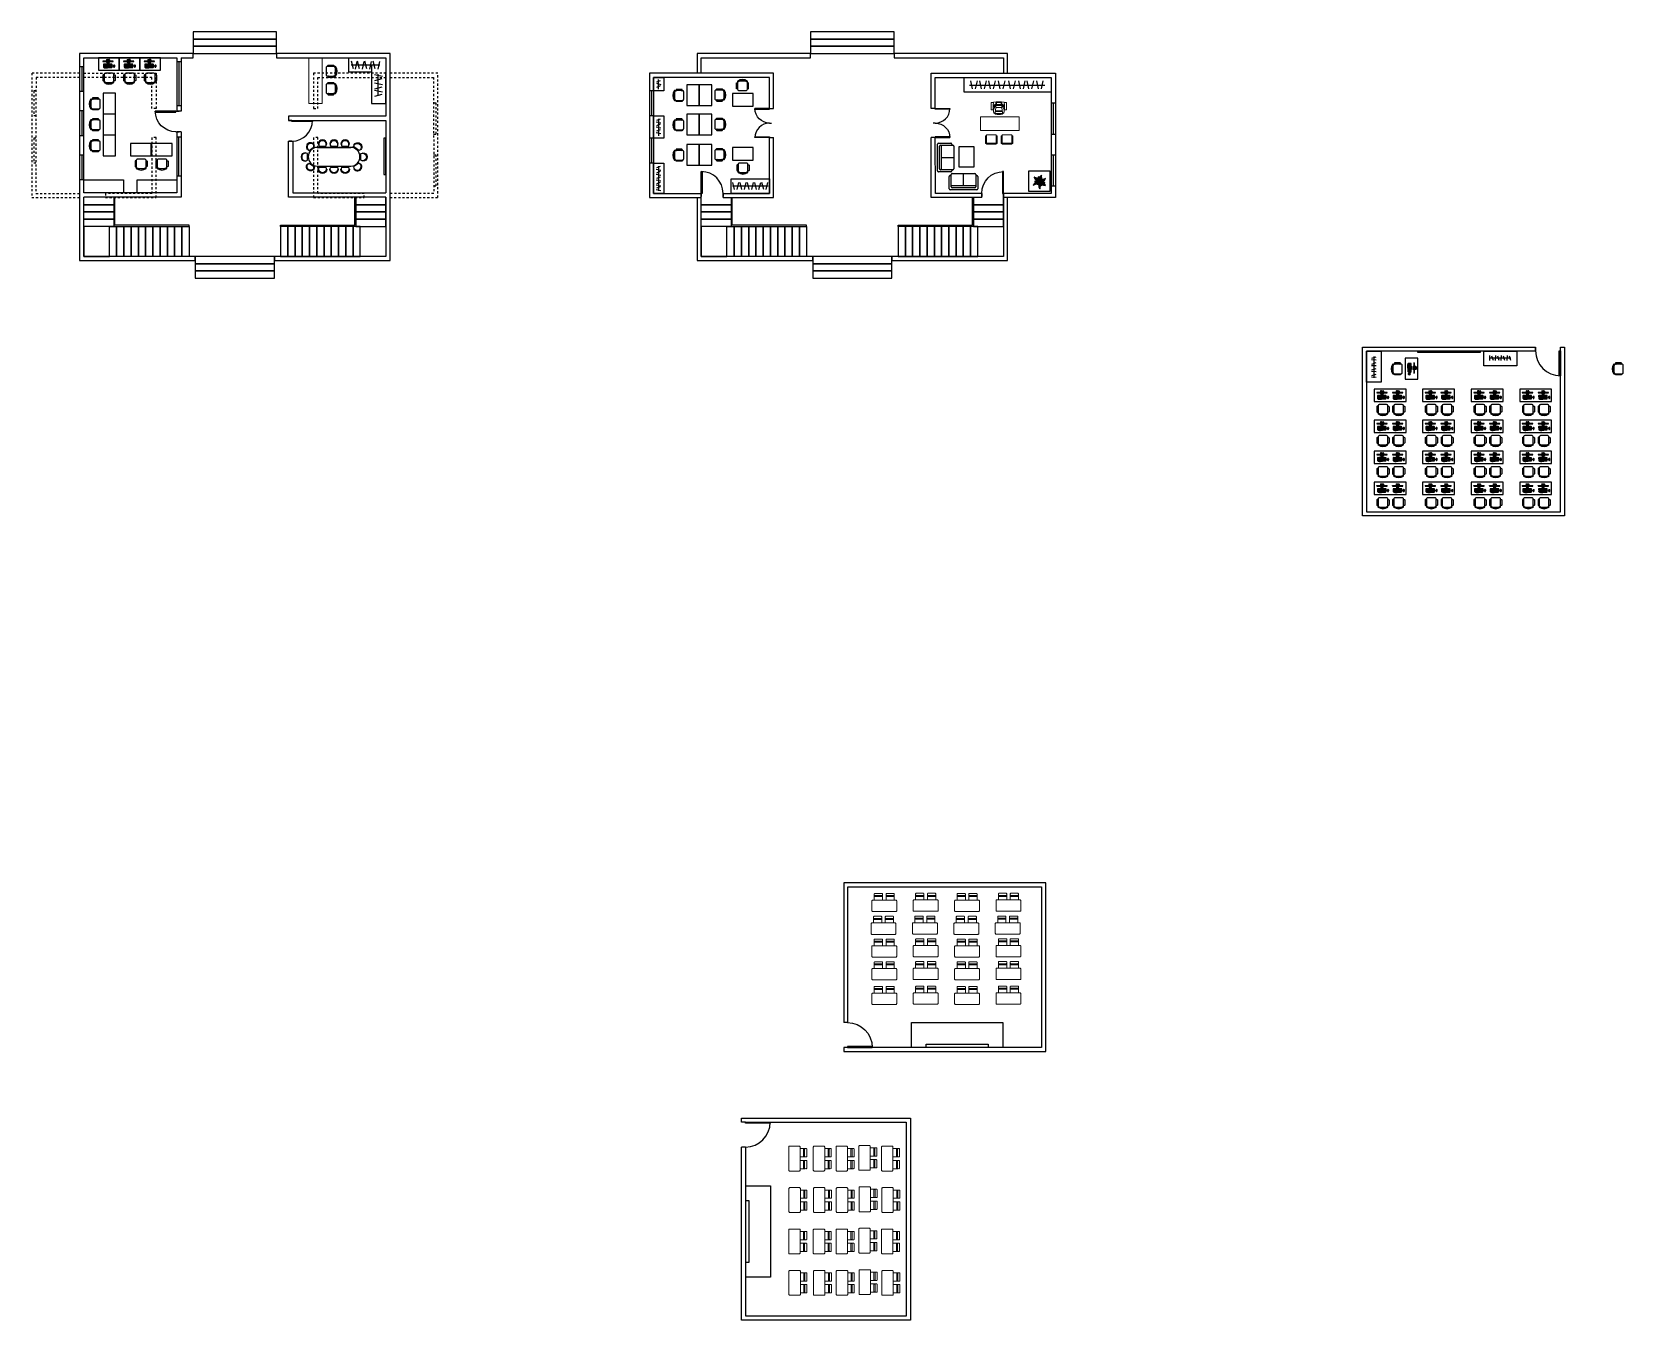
# Model space of a CAD drawing. Header units: metres. Extents: x 217 to 1422, y -179 to 129.
# Drawn here: x 217.4 to 294.3, y 34.8 to 97 of the extents above; entities that cross this region are included whole.
import ezdxf

# ---------------------------------------------------------------- set-up
doc = ezdxf.new("R2010")
doc.units = ezdxf.units.M
doc.header["$LTSCALE"] = 0.5
doc.header["$MEASUREMENT"] = 0
doc.linetypes.add('DASHED2', pattern=[0.375, 0.25, -0.125])
doc.layers.add('ADMIN', color=102, linetype='Continuous')
doc.layers.add('FURNITURE F 1 100', color=255, linetype='Continuous', lineweight=13)

# ---------------------------------------------------------------- blocks, each defined once
blk = doc.blocks.new('BENCH1')
at = {"layer": 'FURNITURE F 1 100', "linetype": 'ByBlock', "transparency": 33554687}
for p, q in [((336.583, 46.751), (336.33, 46.751)), ((336.625, 46.35), (336.33, 46.35)), ((336.625, 46.182), (336.33, 46.182)), ((336.55, 46.726), (336.55, 46.375)), ((336.55, 45.806), (336.55, 46.157)), ((336.583, 45.781), (336.33, 45.781))]:
    blk.add_line(p, q, dxfattribs=at)
blk.add_lwpolyline([(336.29, 46.866), (335.82, 46.866, 0.414214), (335.78, 46.826), (335.78, 45.706, 0.414214), (335.82, 45.666), (336.29, 45.666, 0.414214), (336.33, 45.706), (336.33, 46.826, 0.414214)], format="xyb", close=True, dxfattribs=at)
for points in [[(336.65, 46.373), (336.65, 46.726, 0.414214), (336.625, 46.751), (336.53, 46.75, 0.41131), (336.5, 46.72), (336.5, 46.381, 0.411531), (336.53, 46.351), (336.625, 46.35, 0.414214), (336.65, 46.375)], [(336.65, 46.157, 0.414214), (336.625, 46.182), (336.53, 46.181, 0.411531), (336.5, 46.151), (336.5, 45.812, 0.41131), (336.53, 45.782), (336.625, 45.781, 0.414214), (336.65, 45.806), (336.65, 46.159)]]:
    blk.add_lwpolyline(points, format="xyb", dxfattribs=at)
for centre, start, end in [((336.575, 46.725), 90, 180), ((336.575, 46.376), 180.0433, 270.0433), ((336.575, 46.156), 89.9567, 179.9567), ((336.575, 45.807), 180, 270)]:
    blk.add_arc(centre, 0.025, start, end, dxfattribs=at)
blk = doc.blocks.new('*U14')
for p, q in [((-40, 0), (-40, 6)), ((0, 0), (0, 6))]:
    blk.add_line(p, q)
blk.add_lwpolyline([(0, 0), (0, -40), (-1.75, -40), (-1.75, 0)], close=True)
blk.add_arc((0, 0), 40, 180, 270)
blk = doc.blocks.new('classroom2')
at = {"transparency": 33554687}
blk.add_line((383.536, 77.134), (383.336, 77.134), dxfattribs=at)
blk.add_lwpolyline([(383.536, 77.134), (383.536, 83.688), (392.898, 83.688), (392.898, 75.934), (383.536, 75.934), (383.336, 75.934), (383.336, 75.734), (393.098, 75.734), (393.098, 83.888), (383.336, 83.888), (383.336, 77.134)], dxfattribs=at)
for points in [[(391.017, 75.934), (386.617, 75.934), (386.617, 77.134), (391.017, 77.134)], [(390.317, 75.934), (387.317, 75.934), (387.317, 76.084), (390.317, 76.084)]]:
    blk.add_lwpolyline(points, close=True, dxfattribs=at)
at = {"transparency": 33554687, "rotation": 89.99999999999999}
for p in [(431.563, -253.284), (433.563, -253.272), (435.563, -253.284), (437.563, -253.272), (433.527, -254.372), (437.527, -254.372), (431.527, -254.384), (435.527, -254.384), (431.563, -255.484), (433.563, -255.472), (435.563, -255.484), (437.563, -255.472), (431.563, -256.584), (433.563, -256.572), (435.563, -256.584), (437.563, -256.572), (431.563, -257.772), (433.563, -257.76), (435.563, -257.772), (437.563, -257.76)]:
    blk.add_blockref('BENCH1', p, dxfattribs=at)
at = {"transparency": 33554687, "xscale": -0.02999999999999977, "yscale": 0.02999999999999977, "zscale": 0.02999999999999977, "rotation": 90}
blk.add_blockref('*U14', (383.516, 75.934), dxfattribs=at)
blk = doc.blocks.new('ghe 2')
blk.add_line((-466, 151), (-466, -151))
for points in [[(-434, 213, 0.829608), (-466, 243, 0.333333), (-466, -243, 0.829608), (-434, -213)], [(-433, 213, 0.290756), (-433, -213)], [(-433, -236, 0.120944), (-405, -243), (-61, -243, 0.414214), (0, -182), (0, 182, 0.414214), (-61, 243), (-405, 243, 0.120944), (-433, 236)], [(-121, 243, 1.333333), (-121, 304), (-362, 304, 1), (-344, 243)], [(-121, -244, -1.333333), (-121, -305), (-344, -305, -1.333333), (-344, -244)]]:
    blk.add_lwpolyline(points, format="xyb")
blk = doc.blocks.new('*U75')
at = {"layer": 'ADMIN', "ltscale": 0.5, "transparency": 33554687}
for p, q in [((0.107, -0.16), (0.019, 0.182)), ((0.227, -0.151), (0.309, 0.18))]:
    blk.add_line(p, q, dxfattribs=at)
blk = doc.blocks.new('*U77')
at = {"layer": 'ADMIN', "color": 0, "linetype": 'ByBlock', "lineweight": -2, "transparency": 16777216}
for p in [(251.228, 89.577), (251.581, 89.577), (251.934, 89.577), (252.287, 89.577), (252.64, 89.577)]:
    blk.add_blockref('*U75', p, dxfattribs=at)
blk = doc.blocks.new('mb-cay21')
for centre, radius, start, end in [((-11, -305), 360, 95.35088, 151.9516), ((-406, 380), 522, 278.61102, 320.85), ((262, -799), 887, 107.61578, 131.42555), ((-350, -54), 344, 18.26791, 77.75767), ((83, 412), 383, 199.85323, 255.87158), ((-1036, -793), 1315, 39.26185, 54.55364), ((-155, -183), 260, 72.60291, 113.2685), ((-130, 326), 298, 244.70443, 267.56264), ((-249, -2287), 2343, 85.49801, 90.08997), ((-623, 273), 660, 323.97576, 339.48616), ((57, 207), 143, 131.9837, 205.4724), ((224, 201), 285, 157.16004, 204.0107), ((607, 265), 647, 175.92625, 194.9396), ((357, -131), 395, 154.19101, 209.75886), ((323, 122), 344, 127.05261, 193.63974), ((69, 307), 265, 252.56429, 340.56581), ((904, -76), 918, 149.27742, 171.90411), ((-130, 286), 270, 297.6391, 353.49272), ((271, 12), 277, 118.6711, 171.44478), ((1314, -105), 1316, 173.88522, 189.76002), ((-495, 542), 695, 315.35272, 335.24008), ((158, 0), 158, 169.01233, 258.57329), ((-267, -705), 795, 43.05841, 70.36823), ((495, -567), 793, 102.82364, 128.45837), ((420, 345), 517, 216.01013, 258.75138), ((-349, -155), 402, 28.06328, 29.23026), ((-89, 616), 575, 279.62893, 313.85168), ((252, 53), 245, 184.81411, 238.09448), ((-11, -305), 360, 23.55692, 85.59274), ((112, -192), 234, 44.37449, 98.36113), ((-406, 380), 522, 342.14169, 1.77784), ((-382, -1631), 1733, 67.58498, 73.6645), ((170, -57), 113, 15.64675, 102.64432), ((21, -96), 115, 141.04441, 190.88338), ((-116, -9), 111, 283.02136, 317.16263), ((-349, -155), 402, 334.71961, 5.66737), ((850, 187), 800, 197.54991, 205.31468)]:
    blk.add_arc(centre, radius, start, end)
blk = doc.blocks.new('ghe 1600')
for p, q in [((-723.125, 890), (723.125, 890)), ((-778.75, 166.875), (-778.75, 834.375)), ((-667.5, 111.25), (-723.125, 111.25)), ((-667.5, 55.625), (-667.5, 723.125)), ((-667.5, 667.5), (667.5, 667.5)), ((-611.875, 778.75), (611.875, 778.75)), ((611.875, 0), (-611.875, 0)), ((0, 667.5), (0, 0)), ((667.5, 723.125), (667.5, 55.625)), ((723.125, 111.25), (667.5, 111.25)), ((778.75, 834.375), (778.75, 166.875))]:
    blk.add_line(p, q)
for centre, start, end in [((-723.125, 834.375), 90, 180), ((723.125, 834.375), 0, 90), ((-723.125, 166.875), 180, 270), ((-611.875, 723.125), 90, 180), ((-611.875, 55.625), 180, 270), ((611.875, 723.125), 0, 90), ((611.875, 55.625), 270, 0), ((723.125, 166.875), 270, 0)]:
    blk.add_arc(centre, 55.625, start, end)
blk = doc.blocks.new('Dell S2340T 23-Inch 10-point Multi-Touch Monitor')
at = {"color": 0}
for p, q in [((-269, -94), (-264, -89)), ((-264, -89), (264, -89)), ((-77, -17), (-77, -89)), ((-77, -109), (-77, -143)), ((-40, -70), (-36, -14)), ((-29, -14), (-29, -17)), ((-29, -14), (-29, -17)), ((-25, -60), (-25, -82)), ((-25, -60), (-24, -60)), ((-24, -60), (-24, -89)), ((-24, -63), (24, -63)), ((24, -60), (24, -89)), ((24, -60), (25, -60)), ((25, -60), (25, -82)), ((29, -14), (29, -17)), ((29, -14), (29, -17)), ((40, -70), (36, -14)), ((77, -17), (77, -89)), ((77, -109), (77, -143)), ((269, -94), (264, -89))]:
    blk.add_line(p, q, dxfattribs=at)
for points in [[(-60, 0), (60, 0)], [(-269, -109), (269, -109), (269, -94), (-269, -94), (-269, -109)], [(-60, -160), (60, -160)], [(-36, -14), (36, -14)], [(-29, -17), (29, -17)], [(-29, -17), (29, -17)]]:
    blk.add_lwpolyline(points, dxfattribs=at)
for points in [[(-40, -70, 0.263666), (-37, -80), (-34, -82), (-25, -82)], [(40, -70, -0.263666), (37, -80), (34, -82), (25, -82)]]:
    blk.add_lwpolyline(points, format="xyb", dxfattribs=at)
for centre, radius in [((-61, -4), 1.73), ((-46, -4), 1.73), ((-36, -102), 1.14), ((-32, -4), 1.73), ((-18, -4), 1.73), ((-3, -4), 1.73), ((11, -4), 1.73), ((25, -4), 1.73), ((36, -102), 1.14), ((39, -4), 1.73)]:
    blk.add_circle(centre, radius, dxfattribs=at)
for centre, start, end in [((-60, -17), 90, 180), ((60, -17), 0, 90), ((-60, -143), 180, 270), ((60, -143), 270, 0)]:
    blk.add_arc(centre, 17.2, start, end, dxfattribs=at)
blk = doc.blocks.new('keyboard_top')
at = {"color": 0}
for points in [[(233, -76), (233, -26, 0.165941), (205, -17, -0.04592), (141, -12, 0.046884), (0, 0, 0.043941), (-135, -14, -0.081459), (-182, -12, 0.073722), (-206, -13, 0.278236), (-218, -23), (-217, -154, 0.414214), (-202, -168), (218, -167, 0.414214), (233, -152)], [(218, -167), (-202, -168, -0.198912), (-213, -164, 0.237087), (-181, -196, 0.110077), (-61, -209, 0.017919), (47, -193, -0.053396), (161, -185, 0.017301), (204, -185, 0.36209), (228, -163, -0.184401), (218, -167)]]:
    blk.add_lwpolyline(points, format="xyb", close=True, dxfattribs=at)
at = {"color": 0, "lineweight": 0}
for points in [[(-201, -38), (-189, -38)], [(-201, -38), (-201, -51)], [(-201, -51), (-189, -51)], [(-200, -70), (-188, -70)], [(-200, -70), (-200, -83)], [(-200, -83), (-188, -83)], [(-200, -87), (-188, -86)], [(-200, -87), (-200, -100)], [(-200, -100), (-188, -99)], [(-200, -104), (-188, -104)], [(-200, -104), (-200, -117)], [(-200, -117), (-188, -117)], [(-200, -122), (-173, -122)], [(-200, -122), (-200, -135)], [(-200, -135), (-173, -135)], [(-200, -139), (-173, -139)], [(-200, -139), (-200, -152)], [(-200, -152), (-173, -152)], [(-189, -38), (-189, -51)], [(-188, -70), (-188, -83)], [(-188, -86), (-188, -99)], [(-188, -104), (-188, -117)], [(-185, -70), (-185, -83)], [(-185, -70), (-173, -70)], [(-185, -83), (-173, -83)], [(-185, -86), (-185, -99)], [(-185, -86), (-173, -86)], [(-185, -99), (-173, -99)], [(-185, -104), (-173, -104)], [(-185, -104), (-185, -117)], [(-185, -117), (-173, -117)], [(-173, -70), (-173, -83)], [(-173, -86), (-173, -99)], [(-173, -104), (-173, -117)], [(-173, -122), (-173, -135)], [(-173, -139), (-173, -152)], [(-171, -38), (-171, -51)], [(-171, -38), (-159, -38)], [(-171, -51), (-159, -51)], [(-170, -70), (-170, -83)], [(-170, -70), (-158, -70)], [(-170, -83), (-158, -83)], [(-170, -86), (-170, -99)], [(-170, -86), (-158, -86)], [(-170, -99), (-158, -99)], [(-170, -104), (-158, -104)], [(-170, -104), (-170, -117)], [(-170, -117), (-158, -117)], [(-170, -122), (-170, -135)], [(-170, -122), (-158, -122)], [(-170, -135), (-158, -135)], [(-170, -139), (-158, -139)], [(-170, -139), (-170, -152)], [(-170, -152), (-158, -152)], [(-159, -38), (-159, -51)], [(-158, -70), (-158, -83)], [(-158, -86), (-158, -99)], [(-158, -104), (-158, -117)], [(-158, -122), (-158, -135)], [(-158, -139), (-158, -152)], [(-156, -38), (-156, -51)], [(-156, -38), (-144, -38)], [(-156, -51), (-144, -51)], [(-156, -70), (-144, -70)], [(-156, -70), (-156, -83)], [(-156, -83), (-144, -83)], [(-156, -86), (-144, -86)], [(-156, -86), (-156, -99)], [(-156, -99), (-144, -99)], [(-156, -104), (-144, -104)], [(-156, -104), (-156, -117)], [(-156, -117), (-144, -117)], [(-156, -122), (-144, -122)], [(-156, -122), (-156, -135)], [(-156, -135), (-144, -135)], [(-156, -139), (-156, -152)], [(-156, -139), (-129, -139)], [(-156, -152), (-129, -152)], [(-144, -38), (-144, -51)], [(-144, -70), (-144, -83)], [(-144, -86), (-144, -99)], [(-144, -104), (-144, -117)], [(-144, -122), (-144, -135)], [(-142, -38), (-130, -38)], [(-142, -38), (-142, -51)], [(-142, -51), (-130, -51)], [(-141, -70), (-141, -83)], [(-141, -70), (-129, -70)], [(-141, -83), (-129, -83)], [(-141, -86), (-141, -99)], [(-141, -86), (-129, -86)], [(-141, -99), (-129, -99)], [(-141, -104), (-129, -104)], [(-141, -104), (-141, -117)], [(-141, -117), (-129, -117)], [(-141, -122), (-129, -122)], [(-141, -122), (-141, -135)], [(-141, -135), (-129, -135)], [(-130, -38), (-130, -51)], [(-129, -70), (-129, -83)], [(-129, -86), (-129, -99)], [(-129, -104), (-129, -117)], [(-129, -122), (-129, -135)], [(-129, -139), (-129, -152)], [(-127, -38), (-127, -51)], [(-127, -38), (-115, -38)], [(-127, -51), (-115, -51)], [(-126, -70), (-126, -83)], [(-126, -70), (-114, -70)], [(-126, -83), (-114, -83)], [(-126, -86), (-126, -99)], [(-126, -86), (-114, -86)], [(-126, -99), (-114, -99)], [(-126, -104), (-114, -104)], [(-126, -104), (-126, -117)], [(-126, -117), (-114, -117)], [(-126, -122), (-126, -135)], [(-126, -122), (-114, -122)], [(-126, -135), (-114, -135)], [(-126, -139), (-11, -138)], [(-126, -139), (-126, -152)], [(-126, -152), (-11, -151)], [(-115, -38), (-115, -51)], [(-114, -70), (-114, -83)], [(-114, -86), (-114, -99)], [(-114, -104), (-114, -117)], [(-114, -122), (-114, -135)], [(-112, -70), (-100, -70)], [(-112, -70), (-112, -83)], [(-112, -83), (-100, -83)], [(-112, -86), (-100, -86)], [(-112, -86), (-112, -99)], [(-112, -99), (-100, -99)], [(-112, -104), (-100, -104)], [(-112, -104), (-112, -117)], [(-112, -117), (-100, -117)], [(-112, -122), (-100, -122)], [(-112, -122), (-112, -135)], [(-112, -135), (-100, -135)], [(-101, -38), (-101, -51)], [(-101, -38), (-89, -38)], [(-101, -51), (-89, -51)], [(-100, -70), (-100, -83)], [(-100, -86), (-100, -99)], [(-100, -104), (-100, -117)], [(-100, -122), (-100, -135)], [(-97, -70), (-97, -83)], [(-97, -70), (-85, -70)], [(-97, -83), (-85, -83)], [(-97, -86), (-97, -99)], [(-97, -86), (-85, -86)], [(-97, -99), (-85, -99)], [(-97, -104), (-85, -103)], [(-97, -104), (-97, -117)], [(-97, -117), (-85, -116)], [(-97, -122), (-85, -121)], [(-97, -122), (-96, -135)], [(-96, -135), (-84, -134)], [(-89, -38), (-89, -51)], [(-86, -38), (-86, -51)], [(-86, -38), (-74, -38)], [(-86, -51), (-74, -51)], [(-85, -70), (-85, -83)], [(-85, -86), (-85, -99)], [(-85, -103), (-85, -116)], [(-85, -121), (-84, -134)], [(-82, -70), (-70, -69)], [(-82, -70), (-82, -83)], [(-82, -83), (-70, -82)], [(-82, -86), (-82, -99)], [(-82, -86), (-70, -86)], [(-82, -99), (-70, -99)], [(-82, -103), (-70, -103)], [(-82, -103), (-81, -116)], [(-81, -116), (-69, -116)], [(-81, -121), (-81, -134)], [(-81, -121), (-69, -121)], [(-81, -134), (-69, -134)], [(-74, -38), (-74, -51)], [(-72, -38), (-60, -38)], [(-72, -38), (-72, -51)], [(-72, -51), (-60, -51)], [(-70, -69), (-70, -82)], [(-70, -86), (-70, -99)], [(-70, -103), (-69, -116)], [(-69, -121), (-69, -134)], [(-68, -69), (-56, -69)], [(-68, -69), (-67, -82)], [(-67, -82), (-55, -82)], [(-67, -86), (-55, -86)], [(-67, -86), (-67, -99)], [(-67, -99), (-55, -99)], [(-67, -103), (-55, -103)], [(-67, -103), (-67, -116)], [(-67, -116), (-55, -116)], [(-67, -121), (-55, -121)], [(-67, -121), (-67, -134)], [(-67, -134), (-55, -134)], [(-60, -38), (-60, -51)], [(-57, -38), (-57, -51)], [(-57, -38), (-45, -38)], [(-57, -51), (-45, -51)], [(-56, -69), (-55, -82)], [(-55, -86), (-55, -99)], [(-55, -103), (-55, -116)], [(-55, -121), (-55, -134)], [(-52, -69), (-52, -82)], [(-52, -69), (-40, -69)], [(-52, -82), (-40, -82)], [(-52, -86), (-52, -99)], [(-52, -86), (-40, -86)], [(-52, -99), (-40, -99)], [(-52, -103), (-40, -103)], [(-52, -103), (-52, -116)], [(-52, -116), (-40, -116)], [(-52, -121), (-40, -121)], [(-52, -121), (-52, -134)], [(-52, -134), (-40, -134)], [(-45, -38), (-45, -51)], [(-40, -69), (-40, -82)], [(-40, -86), (-40, -99)], [(-40, -103), (-40, -116)], [(-40, -121), (-40, -134)], [(-37, -69), (-37, -82)], [(-37, -69), (-25, -69)], [(-37, -82), (-25, -82)], [(-37, -86), (-37, -99)], [(-37, -86), (-25, -86)], [(-37, -99), (-25, -99)], [(-37, -103), (-25, -103)], [(-37, -103), (-37, -116)], [(-37, -116), (-25, -116)], [(-37, -121), (-37, -134)], [(-37, -121), (-25, -121)], [(-37, -134), (-25, -134)], [(-28, -19), (1, -18)], [(-28, -38), (-16, -37)], [(-28, -38), (-28, -51)], [(-28, -51), (-16, -50)], [(-26, -16), (1, -16)], [(-25, -69), (-25, -82)], [(-25, -86), (-25, -99)], [(-25, -103), (-25, -116)], [(-25, -121), (-25, -134)], [(-23, -69), (-11, -69)], [(-23, -69), (-23, -82)], [(-23, -82), (-11, -82)], [(-23, -86), (-11, -86)], [(-23, -86), (-23, -99)], [(-23, -99), (-11, -99)], [(-23, -103), (-11, -103)], [(-23, -103), (-23, -116)], [(-23, -116), (-11, -116)], [(-23, -121), (-11, -121)], [(-23, -121), (-23, -134)], [(-23, -134), (-11, -134)], [(-16, -37), (-16, -50)], [(-13, -37), (-13, -50)], [(-13, -37), (-1, -37)], [(-13, -50), (-1, -50)], [(-11, -69), (-11, -82)], [(-11, -86), (-11, -99)], [(-11, -103), (-11, -116)], [(-11, -121), (-11, -134)], [(-11, -138), (-11, -151)], [(-8, -69), (-8, -82)], [(-8, -69), (4, -69)], [(-8, -82), (4, -82)], [(-8, -86), (-8, -99)], [(-8, -86), (4, -86)], [(-8, -99), (4, -99)], [(-8, -103), (4, -103)], [(-8, -103), (-8, -116)], [(-8, -116), (4, -116)], [(-8, -121), (4, -121)], [(-8, -121), (-8, -134)], [(-8, -134), (4, -134)], [(-7, -138), (20, -138)], [(-7, -138), (-7, -151)], [(-7, -151), (20, -151)], [(-1, -37), (-1, -50)], [(1, -7), (1, -16)], [(1, -18), (1, -25)], [(2, -37), (14, -37)], [(2, -37), (2, -50)], [(2, -50), (14, -50)], [(4, -7), (5, -16)], [(4, -69), (4, -82)], [(4, -86), (4, -99)], [(4, -103), (4, -116)], [(4, -121), (4, -134)], [(5, -16), (30, -16)], [(5, -18), (5, -25)], [(5, -18), (30, -18)], [(7, -69), (7, -82)], [(7, -69), (19, -69)], [(7, -82), (19, -82)], [(7, -86), (7, -99)], [(7, -86), (19, -86)], [(7, -99), (19, -99)], [(7, -103), (19, -103)], [(7, -103), (8, -116)], [(8, -116), (20, -116)], [(8, -121), (8, -134)], [(8, -121), (20, -121)], [(8, -134), (20, -134)], [(14, -37), (14, -50)], [(17, -37), (17, -50)], [(17, -37), (29, -37)], [(17, -50), (29, -50)], [(19, -69), (19, -82)], [(19, -86), (19, -99)], [(19, -103), (20, -116)], [(20, -121), (20, -134)], [(20, -138), (20, -151)], [(23, -69), (35, -69)], [(23, -69), (23, -82)], [(23, -82), (35, -82)], [(23, -86), (35, -86)], [(23, -86), (23, -99)], [(23, -99), (35, -99)], [(23, -103), (35, -103)], [(23, -103), (23, -116)], [(23, -116), (35, -116)], [(23, -121), (65, -121)], [(23, -121), (23, -134)], [(23, -134), (65, -134)], [(23, -138), (35, -138)], [(23, -138), (23, -151)], [(23, -151), (35, -151)], [(29, -37), (29, -50)], [(35, -69), (35, -82)], [(35, -86), (35, -99)], [(35, -103), (35, -116)], [(35, -138), (35, -151)], [(38, -69), (38, -82)], [(38, -69), (65, -69)], [(38, -82), (65, -82)], [(38, -86), (38, -99)], [(38, -86), (50, -86)], [(38, -99), (50, -99)], [(38, -103), (65, -103)], [(38, -103), (38, -116)], [(38, -116), (65, -116)], [(38, -138), (65, -138)], [(38, -138), (38, -151)], [(38, -151), (65, -151)], [(50, -86), (50, -99)], [(53, -86), (53, -99)], [(53, -86), (65, -86)], [(53, -99), (65, -99)], [(65, -69), (65, -82)], [(65, -86), (65, -99)], [(65, -103), (65, -116)], [(65, -121), (65, -134)], [(65, -138), (65, -151)], [(82, -37), (82, -50)], [(82, -37), (94, -37)], [(82, -50), (94, -50)], [(83, -69), (83, -82)], [(83, -69), (95, -69)], [(83, -82), (95, -82)], [(83, -85), (83, -98)], [(83, -85), (95, -85)], [(83, -98), (95, -98)], [(89, -138), (101, -138)], [(89, -138), (89, -151)], [(89, -151), (101, -151)], [(94, -37), (94, -50)], [(95, -69), (95, -82)], [(95, -85), (95, -98)], [(97, -37), (97, -50)], [(97, -37), (109, -37)], [(97, -50), (109, -50)], [(98, -69), (98, -82)], [(98, -69), (110, -69)], [(98, -82), (110, -82)], [(98, -85), (98, -98)], [(98, -85), (110, -85)], [(98, -98), (110, -98)], [(101, -138), (101, -151)], [(104, -121), (104, -134)], [(104, -121), (116, -121)], [(104, -134), (116, -134)], [(104, -138), (116, -138)], [(104, -138), (104, -151)], [(104, -151), (116, -151)], [(109, -37), (109, -50)], [(110, -69), (110, -82)], [(110, -85), (110, -98)], [(111, -37), (123, -37)], [(111, -37), (111, -50)], [(111, -50), (123, -50)], [(112, -69), (124, -69)], [(112, -69), (112, -82)], [(112, -82), (124, -82)], [(112, -85), (124, -85)], [(112, -85), (112, -98)], [(112, -98), (124, -98)], [(116, -121), (116, -134)], [(116, -138), (116, -151)], [(119, -138), (131, -138)], [(119, -138), (119, -151)], [(119, -151), (131, -151)], [(123, -37), (123, -50)], [(124, -69), (124, -82)], [(124, -85), (124, -98)], [(126, -37), (126, -50)], [(126, -37), (138, -37)], [(126, -50), (138, -50)], [(127, -69), (127, -82)], [(127, -69), (139, -69)], [(127, -82), (139, -82)], [(127, -85), (128, -98)], [(127, -85), (139, -85)], [(128, -98), (140, -98)], [(131, -138), (131, -151)], [(138, -37), (138, -50)], [(139, -69), (139, -82)], [(139, -85), (140, -98)], [(156, -35), (156, -48)], [(156, -35), (168, -35)], [(156, -48), (168, -48)], [(157, -69), (157, -82)], [(157, -69), (169, -69)], [(157, -82), (169, -82)], [(157, -85), (157, -98)], [(157, -85), (169, -85)], [(157, -98), (169, -98)], [(157, -103), (169, -103)], [(157, -103), (157, -116)], [(157, -116), (169, -116)], [(157, -121), (157, -134)], [(157, -121), (169, -121)], [(157, -134), (169, -134)], [(157, -138), (169, -138)], [(157, -138), (157, -151)], [(157, -151), (169, -151)], [(168, -35), (168, -48)], [(169, -69), (169, -82)], [(169, -85), (169, -98)], [(169, -103), (169, -116)], [(169, -121), (169, -134)], [(169, -138), (169, -151)], [(172, -69), (184, -69)], [(172, -69), (172, -82)], [(172, -82), (184, -82)], [(172, -85), (184, -85)], [(172, -85), (172, -98)], [(172, -98), (184, -98)], [(172, -103), (184, -102)], [(172, -103), (172, -116)], [(172, -116), (184, -115)], [(172, -121), (184, -120)], [(172, -121), (172, -134)], [(172, -134), (184, -133)], [(172, -138), (184, -138)], [(172, -138), (172, -151)], [(172, -151), (184, -151)], [(176, -34), (176, -47)], [(176, -34), (188, -34)], [(176, -47), (188, -47)], [(184, -69), (184, -82)], [(184, -85), (184, -98)], [(184, -102), (184, -115)], [(184, -120), (184, -133)], [(184, -138), (184, -151)], [(187, -69), (199, -68)], [(187, -69), (187, -82)], [(187, -82), (199, -81)], [(187, -85), (187, -98)], [(187, -85), (199, -85)], [(187, -98), (199, -98)], [(187, -102), (199, -102)], [(187, -102), (187, -115)], [(187, -115), (199, -115)], [(187, -120), (199, -120)], [(187, -120), (187, -133)], [(187, -133), (199, -133)], [(187, -138), (199, -138)], [(187, -138), (187, -151)], [(187, -151), (199, -151)], [(188, -34), (188, -47)], [(197, -34), (197, -47)], [(197, -34), (209, -34)], [(197, -47), (209, -47)], [(199, -68), (199, -81)], [(199, -85), (199, -98)], [(199, -102), (199, -115)], [(199, -120), (199, -133)], [(199, -138), (199, -151)], [(202, -68), (202, -81)], [(202, -68), (214, -68)], [(202, -81), (214, -81)], [(202, -85), (202, -98)], [(202, -85), (214, -85)], [(202, -98), (214, -98)], [(202, -102), (214, -102)], [(202, -102), (202, -115)], [(202, -115), (214, -115)], [(202, -120), (202, -133)], [(202, -120), (214, -120)], [(202, -133), (214, -133)], [(202, -138), (214, -138)], [(202, -138), (202, -151)], [(202, -151), (214, -151)], [(209, -34), (209, -47)], [(214, -68), (214, -81)], [(214, -85), (214, -98)], [(214, -102), (214, -115)], [(214, -120), (214, -133)], [(214, -138), (214, -151)]]:
    blk.add_lwpolyline(points, dxfattribs=at)
for points in [[(1, -25, -0.037715), (-22, -24, -0.328345), (-28, -19)], [(-26, -16, -0.157731), (-22, -12, -0.08747), (1, -7, -0.08747)], [(4, -7, -0.086643), (27, -12, -0.237073), (30, -16)], [(30, -18, -0.11266), (29, -21, -0.188542), (24, -24, -0.031584), (5, -25, -0.031584)]]:
    blk.add_lwpolyline(points, format="xyb", dxfattribs=at)
for centre in [(-74, -18), (-64, -18), (-55, -18), (-46, -18), (-36, -18), (38, -18), (48, -18), (57, -18), (67, -18), (76, -18)]:
    blk.add_circle(centre, 3.55, dxfattribs=at)
blk = doc.blocks.new('mouse')
for points in [[(334045, 233767, 0.241004), (334019, 233758, 0.217003), (334017, 233677, 0.752527), (334065, 233674, 0.115399), (334076, 233730, 0.099122), (334070, 233756, 0.240483), (334045, 233767)], [(334035, 233767, 0.055019), (334030, 233749, 0.050601), (334029, 233733, -0.084687), (334028, 233722, -0.175899), (334016, 233704, -0.569307), (334010, 233707, -0.064428), (334010, 233730, -0.081238), (334019, 233758, -0.150456), (334035, 233767)], [(334054, 233766, -0.141108), (334056, 233732, 0.211379), (334058, 233722, 0.412702), (334028, 233722, 0.176997), (334030, 233733, -0.141094), (334036, 233767, -0.080592), (334045, 233767, -0.075205), (334054, 233766)], [(334040, 233743), (334041, 233757, -0.837339), (334046, 233756), (334046, 233740, -1), (334040, 233740)], [(334056, 233766, -0.071754), (334059, 233744, -0.043169), (334058, 233730, 0.269309), (334069, 233701, 0.36617), (334074, 233703, 0.160325), (334070, 233756, 0.150096), (334056, 233766)]]:
    blk.add_lwpolyline(points, format="xyb", close=True)
blk = doc.blocks.new('computer lab desk')
at = {"ltscale": 0.5, "transparency": 33554687}
blk.add_lwpolyline([(284.111, 80.678), (283.511, 80.678), (283.511, 79.678), (284.111, 79.678)], close=True, dxfattribs=at)
at = {"transparency": 33554687, "xscale": 0.0009661835748791984, "yscale": 0.0009661835748791984, "zscale": 0.0009661835748791984}
blk.add_blockref('ghe 2', (283.361, 80.167), dxfattribs=at)
at = {"transparency": 33554687, "xscale": 0.0009295408759650754, "yscale": 0.0009295408759650754, "zscale": 0.0009295408759650754, "rotation": 270}
for name, p in [('keyboard_top', (283.811, 80.227)), ('Dell S2340T 23-Inch 10-point Multi-Touch Monitor', (284.031, 80.211)), ('mouse', (66.458, 390.424))]:
    blk.add_blockref(name, p, dxfattribs=at)
blk = doc.blocks.new('ban12c el1200x3300')
for points in [[(-492, 1864), (-459, 1864, 1), (-1009, 1864), (-975, 1864)], [(242, 1864), (275, 1864, 1), (-275, 1864), (-242, 1864)], [(954, 1864), (988, 1864, 1), (438, 1864), (471, 1864)], [(-1828, 1295), (-1828, 1329, 1), (-1828, 779), (-1828, 812)], [(-1293, 1835), (-1266, 1855, 1), (-1709, 1529), (-1682, 1548)], [(-1067, 1666, 0.9641674), (-1067, 466), (1076, 466, 0.9641674), (1076, 1666), (-1067, 1666), (1076, 1666)], [(1301, 1835), (1274, 1855, -1), (1717, 1529), (1690, 1548)], [(1836, 1295), (1836, 1329, -1), (1836, 779), (1836, 812)], [(-1293, 297), (-1266, 277, -1), (-1709, 603), (-1682, 583)], [(-492, 275), (-459, 275, -1), (-1009, 275), (-975, 275)], [(242, 275), (275, 275, -1), (-275, 275), (-242, 275)], [(954, 275), (988, 275, -1), (438, 275), (471, 275)], [(1301, 297), (1274, 277, 1), (1717, 603), (1690, 583)]]:
    blk.add_lwpolyline(points, format="xyb")
for points in [[(-522, 1734, 1.6960712), (-945, 1734)], [(212, 1734, 1.6960712), (-212, 1734)], [(924, 1734, 1.6960712), (501, 1734)], [(-1698, 1266, 1.6960712), (-1698, 842)], [(-1240, 1713, 1.6960712), (-1581, 1462)], [(1248, 1713, -1.6960712), (1589, 1462)], [(1706, 1266, -1.6960712), (1706, 842)], [(-1240, 419, -1.6960712), (-1581, 670)], [(-522, 405, -1.6960712), (-945, 405)], [(212, 405, -1.6960712), (-212, 405)], [(924, 405, -1.6960712), (501, 405)], [(1248, 419, 1.6960712), (1589, 670)]]:
    blk.add_lwpolyline(points, format="xyb", close=True)
blk = doc.blocks.new('computer desk 1')
at = {"ltscale": 0.5, "transparency": 33554687}
for points in [[(283.542, 79.899), (282.632, 79.899), (282.632, 79.299), (283.542, 79.299)], [(283.542, 79.299), (284.175, 79.299), (284.175, 79.899), (283.542, 79.899)]]:
    blk.add_lwpolyline(points, dxfattribs=at)
at = {"transparency": 33554687, "xscale": 0.0009295408759650756, "yscale": 0.0009295408759650756, "zscale": 0.0009295408759650756}
for name, p in [('Dell S2340T 23-Inch 10-point Multi-Touch Monitor', (283.009, 79.818)), ('keyboard_top', (282.993, 79.599)), ('mouse', (-27.204, -137.754)), ('Dell S2340T 23-Inch 10-point Multi-Touch Monitor', (283.767, 79.818)), ('keyboard_top', (283.751, 79.599)), ('mouse', (-26.445, -137.754))]:
    blk.add_blockref(name, p, dxfattribs=at)
at = {"transparency": 33554687, "xscale": 0.0009661835748791986, "yscale": 0.0009661835748791986, "zscale": 0.0009661835748791986, "rotation": 90.00000000000001}
for p in [(283.054, 79.149), (283.812, 79.149)]:
    blk.add_blockref('ghe 2', p, dxfattribs=at)
blk = doc.blocks.new('*U39')
at = {"ltscale": 0.5, "transparency": 33554687}
for p, q in [((0.084, -0.1), (0.016, 0.103)), ((0.178, 0.116), (0.165, -0.117))]:
    blk.add_line(p, q, dxfattribs=at)
blk = doc.blocks.new('*U40')
at = {"color": 0, "linetype": 'ByBlock', "lineweight": -2, "transparency": 16777216, "rotation": 270}
for p in [(282.226, 81.357), (282.226, 81.078), (282.226, 80.798), (282.226, 80.518)]:
    blk.add_blockref('*U39', p, dxfattribs=at)
blk = doc.blocks.new('*U41')
at = {"ltscale": 0.5, "transparency": 33554687}
for p, q in [((0.084, -0.1), (0.016, 0.103)), ((0.178, 0.116), (0.165, -0.117))]:
    blk.add_line(p, q, dxfattribs=at)
blk = doc.blocks.new('*U43')
at = {"color": 0, "linetype": 'ByBlock', "lineweight": -2, "transparency": 16777216, "rotation": 270}
for p in [(287.998, 81.357), (287.998, 81.078), (287.998, 80.798), (287.998, 80.518)]:
    blk.add_blockref('*U41', p, dxfattribs=at)

msp = doc.modelspace()

# ---------------------------------------------------------------- linework, layer by layer
at = {"ltscale": 0.5, "transparency": 33554687}
for p, q in [((291.235, 81.61), (291.235, 81.81)), ((282.226, 81.357), (282.226, 80.334)), ((288.838, 81.285), (287.814, 81.285))]:
    msp.add_line(p, q, dxfattribs=at)
at = {"transparency": 33554687}
for points in [[(290.035, 81.61), (281.873, 81.61), (281.873, 73.857), (291.235, 73.857), (291.235, 81.81), (291.435, 81.81), (291.435, 73.657), (281.673, 73.657), (281.673, 81.81), (290.035, 81.81)], [(251.876, 36.897), (251.876, 41.297), (253.076, 41.297), (253.076, 36.897)], [(251.876, 37.597), (251.876, 40.597), (252.026, 40.597), (252.026, 37.597)]]:
    msp.add_lwpolyline(points, close=True, dxfattribs=at)
at = {"ltscale": 0.5, "transparency": 33554687}
for points in [[(281.873, 81.61), (282.573, 81.61), (282.573, 80.11), (281.873, 80.11)], [(284.354, 81.61), (287.354, 81.61), (287.354, 81.547), (284.354, 81.547)], [(287.538, 81.61), (289.138, 81.61), (289.138, 80.91), (287.538, 80.91)]]:
    msp.add_lwpolyline(points, close=True, dxfattribs=at)
at = {"transparency": 33554687}
for points in [[(251.676, 44.378), (251.676, 44.578), (259.83, 44.578), (259.83, 34.816), (251.676, 34.816), (251.676, 43.178)], [(251.876, 44.378), (259.63, 44.378), (259.63, 35.016), (251.876, 35.016), (251.876, 43.178)]]:
    msp.add_lwpolyline(points, dxfattribs=at)
at = {"layer": 'ADMIN', "ltscale": 0.5, "transparency": 33554687}
for p, q in [((219.888, 95.349), (219.688, 95.349)), ((219.788, 95.349), (219.788, 94.149)), ((224.388, 95.598), (224.588, 95.598)), ((224.488, 95.598), (224.488, 93.481)), ((232.809, 95.439), (234.194, 95.439)), ((232.918, 95.258), (232.82, 95.617)), ((233.085, 95.606), (233.009, 95.229)), ((233.214, 95.258), (233.115, 95.617)), ((233.416, 95.606), (233.341, 95.229)), ((233.568, 95.258), (233.47, 95.617)), ((233.771, 95.606), (233.696, 95.229)), ((233.974, 95.258), (233.875, 95.617)), ((234.177, 95.606), (234.101, 95.229)), ((234.288, 94.772), (233.929, 94.673)), ((233.94, 94.975), (234.317, 94.899)), ((234.107, 93.941), (234.107, 94.992)), ((247.572, 94.622), (247.752, 94.692)), ((247.658, 94.275), (247.658, 94.734)), ((262.834, 94.282), (262.752, 94.666)), ((262.976, 94.283), (263.068, 94.676)), ((263.267, 94.282), (263.184, 94.666)), ((263.408, 94.283), (263.5, 94.676)), ((263.703, 94.282), (263.621, 94.666)), ((263.845, 94.283), (263.936, 94.676)), ((264.168, 94.282), (264.085, 94.666)), ((264.309, 94.283), (264.401, 94.676)), ((264.672, 94.282), (264.589, 94.666)), ((264.813, 94.283), (264.905, 94.676)), ((265.147, 94.282), (265.064, 94.666)), ((265.289, 94.283), (265.38, 94.676)), ((265.557, 94.282), (265.475, 94.666)), ((265.699, 94.283), (265.791, 94.676)), ((266.018, 94.282), (265.936, 94.666)), ((266.16, 94.283), (266.252, 94.676)), ((219.888, 94.149), (219.688, 94.149)), ((234.288, 94.366), (233.929, 94.268)), ((234.288, 94.012), (233.929, 93.913)), ((233.94, 94.569), (234.317, 94.494)), ((233.94, 94.214), (234.317, 94.139)), ((247.42, 94.183), (247.22, 94.183)), ((247.32, 94.183), (247.32, 92.983)), ((247.554, 94.553), (247.77, 94.501)), ((247.572, 94.373), (247.752, 94.442)), ((262.688, 94.47), (266.326, 94.47)), ((219.888, 93.218), (219.688, 93.218)), ((219.788, 93.218), (219.788, 92.018)), ((224.388, 93.481), (224.588, 93.481)), ((224.588, 93.207), (224.388, 93.207)), ((253.02, 93.329), (253.22, 93.329)), ((261.034, 93.329), (260.834, 93.329)), ((266.634, 93.603), (266.834, 93.603)), ((266.734, 93.603), (266.734, 92.103)), ((247.42, 92.983), (247.22, 92.983)), ((247.553, 92.698), (247.769, 92.647)), ((247.553, 92.449), (247.769, 92.397)), ((247.571, 92.768), (247.751, 92.837)), ((247.571, 92.518), (247.751, 92.588)), ((247.571, 92.251), (247.751, 92.32)), ((247.658, 92.83), (247.658, 92.017)), ((219.888, 92.018), (219.688, 92.018)), ((224.588, 92.207), (224.388, 92.207)), ((224.388, 91.974), (224.588, 91.974)), ((224.488, 90.09), (224.488, 91.974)), ((247.42, 91.898), (247.22, 91.898)), ((247.32, 91.898), (247.32, 90.698)), ((247.553, 92.181), (247.769, 92.13)), ((253.02, 91.929), (253.22, 91.929)), ((261.034, 91.929), (260.834, 91.929)), ((266.634, 92.103), (266.834, 92.103)), ((219.888, 91.085), (219.688, 91.085)), ((219.788, 91.085), (219.788, 89.885)), ((266.634, 91.1), (266.834, 91.101)), ((266.734, 91.1), (266.734, 89.6)), ((224.388, 90.09), (224.588, 90.09)), ((247.42, 90.698), (247.22, 90.698)), ((247.553, 90.413), (247.769, 90.361)), ((247.553, 90.163), (247.769, 90.112)), ((247.571, 90.482), (247.751, 90.552)), ((247.571, 90.233), (247.751, 90.302)), ((247.571, 89.965), (247.751, 90.035)), ((247.658, 90.545), (247.658, 89.359)), ((219.888, 89.885), (219.688, 89.885)), ((247.553, 89.896), (247.769, 89.844)), ((247.553, 89.645), (247.769, 89.593)), ((247.553, 89.429), (247.769, 89.377)), ((247.571, 89.714), (247.751, 89.784)), ((247.571, 89.498), (247.751, 89.567)), ((250.777, 89.038), (250.777, 89.238)), ((252.958, 89.577), (251.228, 89.577)), ((263.277, 89.038), (263.277, 89.238)), ((266.634, 89.6), (266.834, 89.601))]:
    msp.add_line(p, q, dxfattribs=at)
at = {"layer": 'ADMIN', "linetype": 'DASHED2', "ltscale": 0.5, "transparency": 33554585}
for p, q in [((217.581, 94.183), (217.381, 94.183)), ((217.481, 94.183), (217.481, 92.983)), ((236.794, 93.603), (236.994, 93.603)), ((236.894, 93.603), (236.894, 92.103)), ((217.581, 92.983), (217.381, 92.983)), ((217.58, 91.898), (217.38, 91.898)), ((217.48, 91.898), (217.48, 90.698)), ((236.795, 92.103), (236.995, 92.103)), ((236.794, 91.1), (236.994, 91.101)), ((236.894, 91.1), (236.894, 89.6)), ((217.58, 90.698), (217.38, 90.698)), ((236.795, 89.6), (236.995, 89.601))]:
    msp.add_line(p, q, dxfattribs=at)
at = {"layer": 'ADMIN', "lineweight": 9, "transparency": 33554687}
for p, q in [((263.869, 93.273), (263.869, 93.273)), ((263.95, 93.377), (263.918, 93.102)), ((264.274, 93.228), (263.929, 93.228)), ((264.253, 93.484), (263.95, 93.484)), ((264.102, 93.373), (264.102, 93.373))]:
    msp.add_line(p, q, dxfattribs=at)
at = {"layer": 'ADMIN', "ltscale": 0.5, "transparency": 33554687}
for points in [[(225.168, 96.688), (229.208, 96.688), (229.208, 97.038), (225.168, 97.038)], [(225.168, 96.338), (229.208, 96.338), (229.208, 96.688), (225.168, 96.688)], [(225.168, 95.988), (229.208, 95.988), (229.208, 96.338), (225.168, 96.338)], [(247.421, 94.838), (247.921, 94.838), (247.921, 94.183), (247.421, 94.183)], [(262.425, 94.838), (266.634, 94.838), (266.634, 94.13), (262.425, 94.13)], [(221.429, 94.07), (220.829, 94.07), (220.829, 93.07), (221.429, 93.07)], [(249.629, 94.475), (249.029, 94.475), (249.029, 93.475), (249.629, 93.475)], [(249.629, 93.475), (250.229, 93.475), (250.229, 94.475), (249.629, 94.475)], [(252.227, 93.454), (252.227, 94.054), (251.227, 94.054), (251.227, 93.454)], [(221.429, 93.061), (220.829, 93.061), (220.829, 92.061), (221.429, 92.061)], [(249.629, 93.057), (249.029, 93.057), (249.029, 92.057), (249.629, 92.057)], [(249.629, 92.057), (250.229, 92.057), (250.229, 93.057), (249.629, 93.057)], [(247.42, 92.983), (247.92, 92.983), (247.92, 91.898), (247.42, 91.898)], [(221.429, 92.045), (220.829, 92.045), (220.829, 91.045), (221.429, 91.045)], [(222.149, 91.643), (222.149, 91.043), (223.149, 91.043), (223.149, 91.643)], [(223.156, 91.643), (223.156, 91.043), (224.156, 91.043), (224.156, 91.643)], [(234.488, 91.898), (234.388, 91.898), (234.388, 90.146), (234.488, 90.146)], [(249.629, 91.591), (249.029, 91.591), (249.029, 90.591), (249.629, 90.591)], [(249.629, 90.591), (250.229, 90.591), (250.229, 91.591), (249.629, 91.591)], [(251.227, 91.447), (251.227, 90.847), (252.227, 90.847), (252.227, 91.447)], [(262.193, 91.497), (262.893, 91.497), (262.893, 90.497), (262.193, 90.497)], [(247.42, 90.698), (247.92, 90.698), (247.92, 89.238), (247.42, 89.238)], [(265.56, 90.33), (266.56, 90.33), (266.56, 89.33), (265.56, 89.33)], [(219.888, 89.885), (221.813, 89.885), (221.813, 89.259), (219.888, 89.259)], [(222.462, 89.885), (224.388, 89.885), (224.388, 89.259), (222.462, 89.259)], [(253.019, 89.237), (251.177, 89.237), (251.177, 89.937), (253.019, 89.937)], [(221.338, 88.688), (221.338, 88.338), (219.888, 88.338), (219.888, 88.688)], [(233.038, 88.688), (233.038, 88.338), (234.488, 88.338), (234.488, 88.688)], [(251.177, 88.688), (251.177, 88.338), (249.727, 88.338), (249.727, 88.688)], [(262.877, 88.688), (262.877, 88.338), (264.327, 88.338), (264.327, 88.688)], [(221.338, 88.338), (221.338, 87.988), (219.888, 87.988), (219.888, 88.338)], [(221.338, 87.988), (221.338, 87.638), (219.888, 87.638), (219.888, 87.988)], [(233.038, 88.338), (233.038, 87.988), (234.488, 87.988), (234.488, 88.338)], [(233.038, 87.988), (233.038, 87.638), (234.488, 87.638), (234.488, 87.988)], [(251.177, 88.338), (251.177, 87.988), (249.727, 87.988), (249.727, 88.338)], [(251.177, 87.988), (251.177, 87.638), (249.727, 87.638), (249.727, 87.988)], [(262.877, 88.338), (262.877, 87.988), (264.327, 87.988), (264.327, 88.338)], [(262.877, 87.988), (262.877, 87.638), (264.327, 87.638), (264.327, 87.988)], [(221.128, 87.638), (219.888, 87.638), (219.888, 86.188), (221.128, 86.188)], [(221.478, 86.188), (221.128, 86.188), (221.128, 87.638), (221.478, 87.638)], [(221.828, 86.188), (221.478, 86.188), (221.478, 87.638), (221.828, 87.638)], [(222.178, 86.188), (221.828, 86.188), (221.828, 87.638), (222.178, 87.638)], [(222.528, 86.188), (222.178, 86.188), (222.178, 87.638), (222.528, 87.638)], [(222.878, 86.188), (222.528, 86.188), (222.528, 87.638), (222.878, 87.638)], [(223.228, 86.188), (222.878, 86.188), (222.878, 87.638), (223.228, 87.638)], [(223.578, 86.188), (223.228, 86.188), (223.228, 87.638), (223.578, 87.638)], [(223.928, 86.188), (223.578, 86.188), (223.578, 87.638), (223.928, 87.638)], [(224.278, 86.188), (223.928, 86.188), (223.928, 87.638), (224.278, 87.638)], [(224.628, 86.188), (224.278, 86.188), (224.278, 87.638), (224.628, 87.638)], [(224.978, 86.188), (224.628, 86.188), (224.628, 87.638), (224.978, 87.638)], [(229.398, 86.188), (229.748, 86.188), (229.748, 87.638), (229.398, 87.638)], [(229.748, 86.188), (230.098, 86.188), (230.098, 87.638), (229.748, 87.638)], [(230.098, 86.188), (230.448, 86.188), (230.448, 87.638), (230.098, 87.638)], [(230.448, 86.188), (230.798, 86.188), (230.798, 87.638), (230.448, 87.638)], [(230.798, 86.188), (231.148, 86.188), (231.148, 87.638), (230.798, 87.638)], [(231.148, 86.188), (231.498, 86.188), (231.498, 87.638), (231.148, 87.638)], [(231.498, 86.188), (231.848, 86.188), (231.848, 87.638), (231.498, 87.638)], [(231.848, 86.188), (232.198, 86.188), (232.198, 87.638), (231.848, 87.638)], [(232.198, 86.188), (232.548, 86.188), (232.548, 87.638), (232.198, 87.638)], [(232.548, 86.188), (232.898, 86.188), (232.898, 87.638), (232.548, 87.638)], [(232.898, 86.188), (233.248, 86.188), (233.248, 87.638), (232.898, 87.638)], [(233.248, 87.638), (234.488, 87.638), (234.488, 86.188), (233.248, 86.188)], [(250.967, 87.638), (249.727, 87.638), (249.727, 86.188), (250.967, 86.188)], [(251.317, 86.188), (250.967, 86.188), (250.967, 87.638), (251.317, 87.638)], [(251.667, 86.188), (251.317, 86.188), (251.317, 87.638), (251.667, 87.638)], [(252.017, 86.188), (251.667, 86.188), (251.667, 87.638), (252.017, 87.638)], [(252.367, 86.188), (252.017, 86.188), (252.017, 87.638), (252.367, 87.638)], [(252.717, 86.188), (252.367, 86.188), (252.367, 87.638), (252.717, 87.638)], [(253.067, 86.188), (252.717, 86.188), (252.717, 87.638), (253.067, 87.638)], [(253.417, 86.188), (253.067, 86.188), (253.067, 87.638), (253.417, 87.638)], [(253.767, 86.188), (253.417, 86.188), (253.417, 87.638), (253.767, 87.638)], [(254.117, 86.188), (253.767, 86.188), (253.767, 87.638), (254.117, 87.638)], [(254.467, 86.188), (254.117, 86.188), (254.117, 87.638), (254.467, 87.638)], [(254.817, 86.188), (254.467, 86.188), (254.467, 87.638), (254.817, 87.638)], [(259.237, 86.188), (259.587, 86.188), (259.587, 87.638), (259.237, 87.638)], [(259.587, 86.188), (259.937, 86.188), (259.937, 87.638), (259.587, 87.638)], [(259.937, 86.188), (260.287, 86.188), (260.287, 87.638), (259.937, 87.638)], [(260.287, 86.188), (260.637, 86.188), (260.637, 87.638), (260.287, 87.638)], [(260.637, 86.188), (260.987, 86.188), (260.987, 87.638), (260.637, 87.638)], [(260.987, 86.188), (261.337, 86.188), (261.337, 87.638), (260.987, 87.638)], [(261.337, 86.188), (261.687, 86.188), (261.687, 87.638), (261.337, 87.638)], [(261.687, 86.188), (262.037, 86.188), (262.037, 87.638), (261.687, 87.638)], [(262.037, 86.188), (262.387, 86.188), (262.387, 87.638), (262.037, 87.638)], [(262.387, 86.188), (262.737, 86.188), (262.737, 87.638), (262.387, 87.638)], [(262.737, 86.188), (263.087, 86.188), (263.087, 87.638), (262.737, 87.638)], [(263.087, 87.638), (264.327, 87.638), (264.327, 86.188), (263.087, 86.188)], [(225.278, 85.838), (229.098, 85.838), (229.098, 86.188), (225.278, 86.188)], [(225.278, 85.488), (229.098, 85.488), (229.098, 85.838), (225.278, 85.838)], [(225.278, 85.138), (229.098, 85.138), (229.098, 85.488), (225.278, 85.488)]]:
    msp.add_lwpolyline(points, close=True, dxfattribs=at)
at = {"layer": 'ADMIN', "ltscale": 0.5, "transparency": 33554508}
for points in [[(255.007, 96.688), (259.047, 96.688), (259.047, 97.038), (255.007, 97.038)], [(255.007, 96.338), (259.047, 96.338), (259.047, 96.688), (255.007, 96.688)], [(255.007, 95.988), (259.047, 95.988), (259.047, 96.338), (255.007, 96.338)], [(255.117, 85.838), (258.937, 85.838), (258.937, 86.188), (255.117, 86.188)], [(255.117, 85.488), (258.937, 85.488), (258.937, 85.838), (255.117, 85.838)], [(255.117, 85.138), (258.937, 85.138), (258.937, 85.488), (255.117, 85.488)]]:
    msp.add_lwpolyline(points, close=True, dxfattribs=at)
at = {"layer": 'ADMIN', "transparency": 33554687}
for points in [[(224.588, 95.788), (225.168, 95.788), (225.168, 95.988), (219.688, 95.988), (219.688, 85.988), (225.278, 85.988), (225.278, 86.188), (219.888, 86.188), (219.888, 89.059)], [(219.888, 89.259), (219.888, 95.788), (224.388, 95.788)], [(224.788, 95.788), (225.168, 95.788)], [(234.488, 89.059), (234.488, 86.188), (229.098, 86.188), (229.098, 85.988), (234.688, 85.988), (234.688, 95.988), (229.208, 95.988), (229.208, 95.788), (234.488, 95.788), (234.488, 92.959)], [(219.888, 89.388), (219.888, 92.488)], [(234.488, 92.759), (234.488, 89.259)]]:
    msp.add_lwpolyline(points, dxfattribs=at)
at = {"layer": 'ADMIN', "ltscale": 0.5, "transparency": 33554687}
for points in [[(224.388, 95.788), (224.388, 93.207)], [(224.588, 95.788), (224.588, 93.207)], [(233.788, 95.088), (232.697, 95.088), (232.697, 95.788), (234.488, 95.788), (234.488, 95.088)], [(233.788, 95.439), (233.788, 93.583), (234.488, 93.583), (234.488, 95.088)], [(253.22, 93.329), (253.221, 95.038), (247.221, 95.038), (247.219, 89.038), (249.727, 89.038)], [(253.02, 93.329), (253.021, 94.838), (247.421, 94.838), (247.419, 89.238), (249.727, 89.238)], [(260.834, 93.329), (260.833, 95.038), (266.833, 95.038), (266.835, 89.038), (264.327, 89.038)], [(261.034, 93.329), (261.033, 94.838), (266.633, 94.838), (266.635, 89.238), (264.327, 89.238)], [(234.488, 92.959), (229.788, 92.959), (229.788, 92.759), (229.988, 92.759), (234.488, 92.759)], [(224.588, 92.207), (224.588, 89.059), (219.888, 89.059)], [(224.388, 92.207), (224.388, 89.259), (219.888, 89.259)], [(234.488, 89.059), (229.788, 89.059), (229.788, 91.759), (229.988, 91.759), (229.988, 89.259), (234.488, 89.259)], [(250.777, 89.038), (253.219, 89.038), (253.22, 91.929)], [(250.777, 89.238), (253.019, 89.238), (253.02, 91.929)], [(263.277, 89.038), (260.835, 89.038), (260.834, 91.929)], [(263.277, 89.238), (261.035, 89.238), (261.034, 91.929)], [(251.177, 89.038), (251.177, 88.688), (249.727, 88.688), (249.727, 89.238)], [(262.877, 89.038), (262.877, 88.688), (264.327, 88.688), (264.327, 89.238)], [(221.338, 89.038), (221.338, 88.688), (219.888, 88.688), (219.888, 89.059)], [(224.978, 87.638), (224.978, 87.697), (221.382, 87.697), (221.382, 89.038)], [(229.398, 87.638), (229.398, 87.697), (232.993, 87.697), (232.993, 89.038)], [(233.038, 89.038), (233.038, 88.688), (234.488, 88.688), (234.488, 89.059)], [(254.817, 87.638), (254.817, 87.697), (251.222, 87.697), (251.222, 89.038)], [(259.237, 87.638), (259.237, 87.697), (262.832, 87.697), (262.832, 89.038)]]:
    msp.add_lwpolyline(points, dxfattribs=at)
at = {"layer": 'ADMIN', "lineweight": 9, "transparency": 33554687}
for points in [[(230.756, 95.788), (230.756, 93.583), (231.412, 93.583), (231.412, 95.788)], [(263.216, 92.278), (265.091, 92.278), (265.091, 92.934), (263.216, 92.934)], [(263.511, 91.611), (263.511, 92.071), (263.972, 92.071), (263.972, 91.611)], [(264.268, 91.611), (264.268, 92.071), (264.729, 92.071), (264.729, 91.611)]]:
    msp.add_lwpolyline(points, close=True, dxfattribs=at)
at = {"layer": 'ADMIN', "transparency": 33554508}
for points in [[(249.727, 95.038), (249.727, 95.788), (255.007, 95.788), (255.007, 95.988), (249.527, 95.988), (249.527, 95.038)], [(264.527, 95.038), (264.527, 95.988), (259.047, 95.988), (259.047, 95.788), (264.327, 95.788), (264.327, 95.038)], [(264.327, 89.238), (264.327, 86.188), (258.937, 86.188), (258.937, 85.988), (264.527, 85.988), (264.527, 89.038)], [(249.527, 89.038), (249.527, 85.988), (255.117, 85.988), (255.117, 86.188), (249.727, 86.188), (249.727, 89.038)]]:
    msp.add_lwpolyline(points, dxfattribs=at)
at = {"layer": 'ADMIN', "linetype": 'DASHED2', "ltscale": 0.5, "transparency": 33554585}
for points in [[(219.688, 95.038), (217.381, 95.038), (217.379, 89.038), (219.688, 89.038)], [(219.688, 94.838), (217.581, 94.838), (217.579, 89.238), (219.688, 89.238)], [(219.888, 95.038), (223.381, 95.038), (223.381, 93.329), (223.181, 93.329), (223.181, 94.838), (219.888, 94.838)], [(234.488, 95.038), (230.994, 95.038), (230.994, 93.329), (231.194, 93.329), (231.194, 94.838), (234.488, 94.838)], [(234.688, 89.038), (236.996, 89.038), (236.994, 95.038), (234.688, 95.038)], [(234.688, 94.838), (236.794, 94.838), (236.796, 89.238), (234.688, 89.238)]]:
    msp.add_lwpolyline(points, dxfattribs=at)
at = {"layer": 'ADMIN', "lineweight": 9, "transparency": 33554687}
for points in [[(263.832, 93.288, -0.050324), (263.838, 93.615, 0.443984), (263.825, 93.629), (263.745, 93.63, 0.443984), (263.732, 93.616, -0.050324), (263.726, 93.29, 0.443984), (263.739, 93.276), (263.819, 93.275, 0.443984)], [(264.477, 93.29, -0.050324), (264.471, 93.616, 0.443984), (264.458, 93.63), (264.378, 93.629, 0.443984), (264.365, 93.615, -0.050324), (264.371, 93.288, 0.443984), (264.384, 93.275), (264.464, 93.276, 0.443984)]]:
    msp.add_lwpolyline(points, format="xyb", close=True, dxfattribs=at)
for points in [[(264.374, 93.447, 0.027806), (264.361, 93.627, 0.329015), (264.351, 93.638, 0.086989), (263.852, 93.638, 0.329015), (263.842, 93.627, 0.027806), (263.829, 93.447)], [(263.966, 93.526), (263.907, 93.526, 0.261802), (263.863, 93.502), (263.83, 93.447, 0.336455), (263.839, 93.435)], [(264.365, 93.435, 0.336455), (264.373, 93.447), (264.34, 93.502, 0.261802), (264.297, 93.526), (264.237, 93.526)], [(263.511, 92.002, 0.683975), (263.464, 92.002), (263.464, 91.658, 0.457737), (263.511, 91.658), (263.511, 91.658), (263.972, 91.658, 0.621694), (264.019, 91.658), (264.019, 92.002, 0.616436), (263.972, 92.002)], [(264.268, 92.002, 0.683975), (264.222, 92.002), (264.222, 91.658, 0.457737), (264.268, 91.658), (264.268, 91.658), (264.729, 91.658, 0.621694), (264.776, 91.658), (264.776, 92.002, 0.616436), (264.729, 92.002)]]:
    msp.add_lwpolyline(points, format="xyb", dxfattribs=at)
at = {"layer": 'ADMIN', "lineweight": 9, "ltscale": 0.25, "transparency": 33554687}
msp.add_lwpolyline([(264.272, 93.057, 0.419253), (264.284, 93.07), (264.274, 93.184), (263.929, 93.184), (263.919, 93.07, 0.419253), (263.931, 93.057, 0.034424)], format="xyb", close=True, dxfattribs=at)
at = {"layer": 'ADMIN', "lineweight": 9, "transparency": 33554687}
for points in [[(264.285, 93.102), (264.253, 93.377), (263.95, 93.377), (263.95, 93.484), (263.957, 93.522)], [(264.253, 93.377), (264.253, 93.484), (264.246, 93.522)]]:
    msp.add_lwpolyline(points, dxfattribs=at)
at = {"layer": 'ADMIN', "linetype": 'DASHED2', "ltscale": 0.5, "transparency": 33554585}
for points in [[(220.938, 89.038), (223.379, 89.038), (223.38, 91.929), (223.18, 91.929), (223.179, 89.238), (220.938, 89.238)], [(233.438, 89.238), (231.196, 89.238), (231.195, 91.929), (230.995, 91.929), (230.996, 89.038), (233.438, 89.038)]]:
    msp.add_lwpolyline(points, close=True, dxfattribs=at)
at = {"layer": 'ADMIN', "lineweight": 9, "transparency": 33554687}
for centre, radius, start, end in [((264.087, 96.595), 3.075, 266.96315, 267.85806), ((264.102, 92.179), 1.445, 84.91296, 95.08705), ((264.102, 92.081), 1.445, 84.96378, 95.03622), ((264.087, 96.595), 3.075, 267.9339, 272.41743), ((264.087, 96.595), 3.075, 272.72029, 273.90119), ((264.384, 93.543), 0.0126, 175.23818, 271)]:
    msp.add_arc(centre, radius, start, end, dxfattribs=at)
at = {"layer": 'ADMIN', "lineweight": 9, "transparency": 33554687, "extrusion": (0, 0, -1)}
msp.add_ellipse((263.975, 93.57), major_axis=(0, -0.049), ratio=0.383698, start_param=3.141593, end_param=9.424778, dxfattribs=at)
at = {"layer": 'ADMIN', "lineweight": 9, "transparency": 33554687}
msp.add_ellipse((264.228, 93.57), major_axis=(0, 0.049), ratio=0.383698, dxfattribs=at)
for points, weights, knots in [([(263.838, 93.435), (263.859, 93.428), (263.881, 93.434), (263.896, 93.451), (263.899, 93.454), (263.902, 93.458), (263.907, 93.467), (263.91, 93.474), (263.912, 93.481), (263.916, 93.496), (263.92, 93.511), (263.924, 93.526)], [1, 0.875541189382, 0.875541189382, 1, 1, 1, 1, 1, 1, 1, 1, 1], [0, 0, 0, 0, 1.241949, 1.241949, 1.241949, 1.495279, 1.495279, 1.884509, 1.884509, 1.884509, 2.884509, 2.884509, 2.884509, 2.884509]), ([(264.298, 93.463), (264.296, 93.429), (264.305, 93.408), (264.333, 93.331), (264.359, 93.315), (264.368, 93.204), (264.335, 93.1), (264.299, 93.101), (264.285, 93.102), (264.163, 93.093), (264.04, 93.093), (263.918, 93.102), (263.904, 93.101), (263.868, 93.1), (263.835, 93.204), (263.844, 93.315), (263.87, 93.331), (263.898, 93.408), (263.907, 93.429), (263.905, 93.463)], [1, 1, 1, 1, 1, 1, 1, 1, 1, 0.998175127981, 0.998175127981, 1, 1, 1, 1, 1, 1, 1, 1, 1], [0, 0, 0, 0, 2.636951, 4.485402, 9.099178, 15.937158, 18.329133, 19.882752, 19.882752, 19.882752, 20.030767, 20.030767, 20.030767, 21.584387, 23.976362, 30.814342, 35.428117, 37.276569, 39.91352, 39.91352, 39.91352, 39.91352]), ([(264.366, 93.435), (264.344, 93.428), (264.322, 93.434), (264.307, 93.451), (264.304, 93.454), (264.302, 93.458), (264.294, 93.471), (264.29, 93.482), (264.289, 93.494), (264.288, 93.505), (264.286, 93.515), (264.285, 93.526)], [1, 0.875541189382, 0.875541189382, 1, 1, 1, 1, 1, 1, 1, 1, 1], [0, 0, 0, 0, 1.241949, 1.241949, 1.241949, 1.495279, 1.495279, 2.120848, 2.120848, 2.120848, 3.120848, 3.120848, 3.120848, 3.120848])]:
    msp.add_rational_spline(points, weights, degree=3, knots=knots, dxfattribs=at)

# ---------------------------------------------------------------- block references
at = {"transparency": 33554687}
for name, p, xscale, yscale, zscale in [('*U14', (291.235, 81.63), 0.02999999999999977, 0.02999999999999977, 0.02999999999999977), ('ghe 2', (294.269, 80.759), 0.0009661835748791984, 0.0009661835748791984, 0.0009661835748791984)]:
    msp.add_blockref(name, p, dxfattribs=dict(at, xscale=xscale, yscale=yscale, zscale=zscale))
for name, p in [('*U40', (0, 0)), ('computer lab desk', (0.23, 0.592)), ('computer desk 1', (-0.394, -0.114)), ('computer desk 1', (1.949, -0.114)), ('computer desk 1', (4.293, -0.114)), ('computer desk 1', (6.637, -0.114)), ('computer desk 1', (-0.394, -1.614)), ('computer desk 1', (1.949, -1.614)), ('computer desk 1', (4.293, -1.614)), ('computer desk 1', (6.637, -1.614)), ('computer desk 1', (-0.394, -3.114)), ('computer desk 1', (1.949, -3.114)), ('computer desk 1', (4.293, -3.114)), ('computer desk 1', (6.637, -3.114)), ('computer desk 1', (-0.394, -4.614)), ('computer desk 1', (1.949, -4.614)), ('computer desk 1', (4.293, -4.614)), ('computer desk 1', (6.637, -4.614)), ('classroom2', (-126.729, -27.946)), ('BENCH1', (-81.83, -3.649)), ('BENCH1', (-80.642, -3.649)), ('BENCH1', (-79.542, -3.649)), ('BENCH1', (-78.442, -3.614)), ('BENCH1', (-77.342, -3.649)), ('BENCH1', (-81.818, -5.649)), ('BENCH1', (-80.63, -5.649)), ('BENCH1', (-79.53, -5.649)), ('BENCH1', (-78.43, -5.614)), ('BENCH1', (-77.33, -5.649)), ('BENCH1', (-81.83, -7.649)), ('BENCH1', (-80.642, -7.649)), ('BENCH1', (-79.542, -7.649)), ('BENCH1', (-78.442, -7.614)), ('BENCH1', (-77.342, -7.649)), ('BENCH1', (-81.818, -9.649)), ('BENCH1', (-80.63, -9.649)), ('BENCH1', (-79.53, -9.649)), ('BENCH1', (-78.43, -9.614)), ('BENCH1', (-77.33, -9.649))]:
    msp.add_blockref(name, p, dxfattribs=at)
at = {"transparency": 33554687, "rotation": 270}
msp.add_blockref('*U43', (207.48, 369.283), dxfattribs=at)
at = {"transparency": 33554687, "xscale": 0.02999999999999977, "yscale": 0.02999999999999977, "zscale": 0.02999999999999977, "rotation": 90}
msp.add_blockref('*U14', (251.856, 44.378), dxfattribs=at)
at = {"layer": 'ADMIN', "transparency": 33554687, "rotation": 89.99999999999999}
for p in [(301.274, -188.324), (302.276, -188.324), (303.272, -188.324)]:
    msp.add_blockref('computer lab desk', p, dxfattribs=at)
at = {"layer": 'ADMIN', "transparency": 33554687}
for name, p, xscale, yscale, zscale, rotation in [('ghe 2', (231.604, 95.136), 0.0009661835748791984, 0.0009661835748791984, 0.0009661835748791984, 180), ('ghe 2', (231.604, 94.296), 0.0009661835748791984, 0.0009661835748791984, 0.0009661835748791984, 180), ('ghe 2', (251.716, 94.204), 0.0009661835748791984, 0.0009661835748791984, 0.0009661835748791984, 270), ('ghe 2', (250.379, 93.986), 0.0009661835748791984, 0.0009661835748791984, 0.0009661835748791984, 180), ('*U14', (224.343, 93.207), -0.02499967475937669, 0.02499967475937669, 0.02499967475937669, 270), ('*U14', (253.02, 93.329), -0.01749999999999975, 0.01749999999999975, 0.01749999999999975, 270), ('*U14', (261.034, 93.329), 0.01749999999999975, 0.01749999999999975, 0.01749999999999975, 90.00000000000001), ('*U14', (229.942, 92.759), 0.02499967475937669, 0.02499967475937669, 0.02499967475937669, 90.00000000000001), ('ghe 2', (250.379, 92.568), 0.0009661835748791984, 0.0009661835748791984, 0.0009661835748791984, 180), ('*U14', (253.02, 91.929), 0.01749999999999975, 0.01749999999999975, 0.01749999999999975, 270), ('*U14', (261.034, 91.929), -0.01749999999999975, 0.01749999999999975, 0.01749999999999975, 90), ('ghe 1600', (261.924, 90.965), 0.0008885411855956717, 0.0008885411855956717, 0.0008885411855956717, 89.99999999999999), ('ghe 2', (222.661, 90.893), 0.0009661835748791984, 0.0009661835748791984, 0.0009661835748791984, 90), ('ghe 2', (223.668, 90.893), 0.0009661835748791984, 0.0009661835748791984, 0.0009661835748791984, 90), ('ghe 2', (250.379, 91.102), 0.0009661835748791984, 0.0009661835748791984, 0.0009661835748791984, 180), ('*U14', (249.727, 89.238), 0.02625027178269855, 0.02625027178269855, 0.02625027178269855, 180), ('ghe 2', (251.738, 90.697), 0.0009661835748791984, 0.0009661835748791984, 0.0009661835748791984, 89.99999999999999), ('ghe 1600', (262.398, 90.196), 0.0008885411855956717, 0.0008885411855956717, 0.0008885411855956717, 180), ('*U14', (264.327, 89.238), -0.02625027178269855, 0.02625027178269855, 0.02625027178269855, 180)]:
    msp.add_blockref(name, p, dxfattribs=dict(at, xscale=xscale, yscale=yscale, zscale=zscale, rotation=rotation))
for name, p, xscale, yscale, zscale in [('ghe 2', (220.678, 93.558), 0.0009661835748791984, 0.0009661835748791984, 0.0009661835748791984), ('ghe 2', (248.878, 93.963), 0.0009661835748791984, 0.0009661835748791984, 0.0009661835748791984), ('ghe 2', (220.678, 92.549), 0.0009661835748791984, 0.0009661835748791984, 0.0009661835748791984), ('ghe 2', (248.878, 92.545), 0.0009661835748791984, 0.0009661835748791984, 0.0009661835748791984), ('ghe 2', (220.678, 91.534), 0.0009661835748791984, 0.0009661835748791984, 0.0009661835748791984), ('ban12c el1200x3300', (231.98, 90.195), 0.0007575757575757499, 0.0007575757575757499, 0.0007575757575757499), ('ghe 2', (248.878, 91.08), 0.0009661835748791984, 0.0009661835748791984, 0.0009661835748791984), ('mb-cay21', (266.063, 89.761), 0.0009129037819445709, 0.0009129037819445709, 0.0009129037819445709)]:
    msp.add_blockref(name, p, dxfattribs=dict(at, xscale=xscale, yscale=yscale, zscale=zscale))
msp.add_blockref('*U77', (0, 0), dxfattribs=at)

doc.saveas('drawing.dxf')
